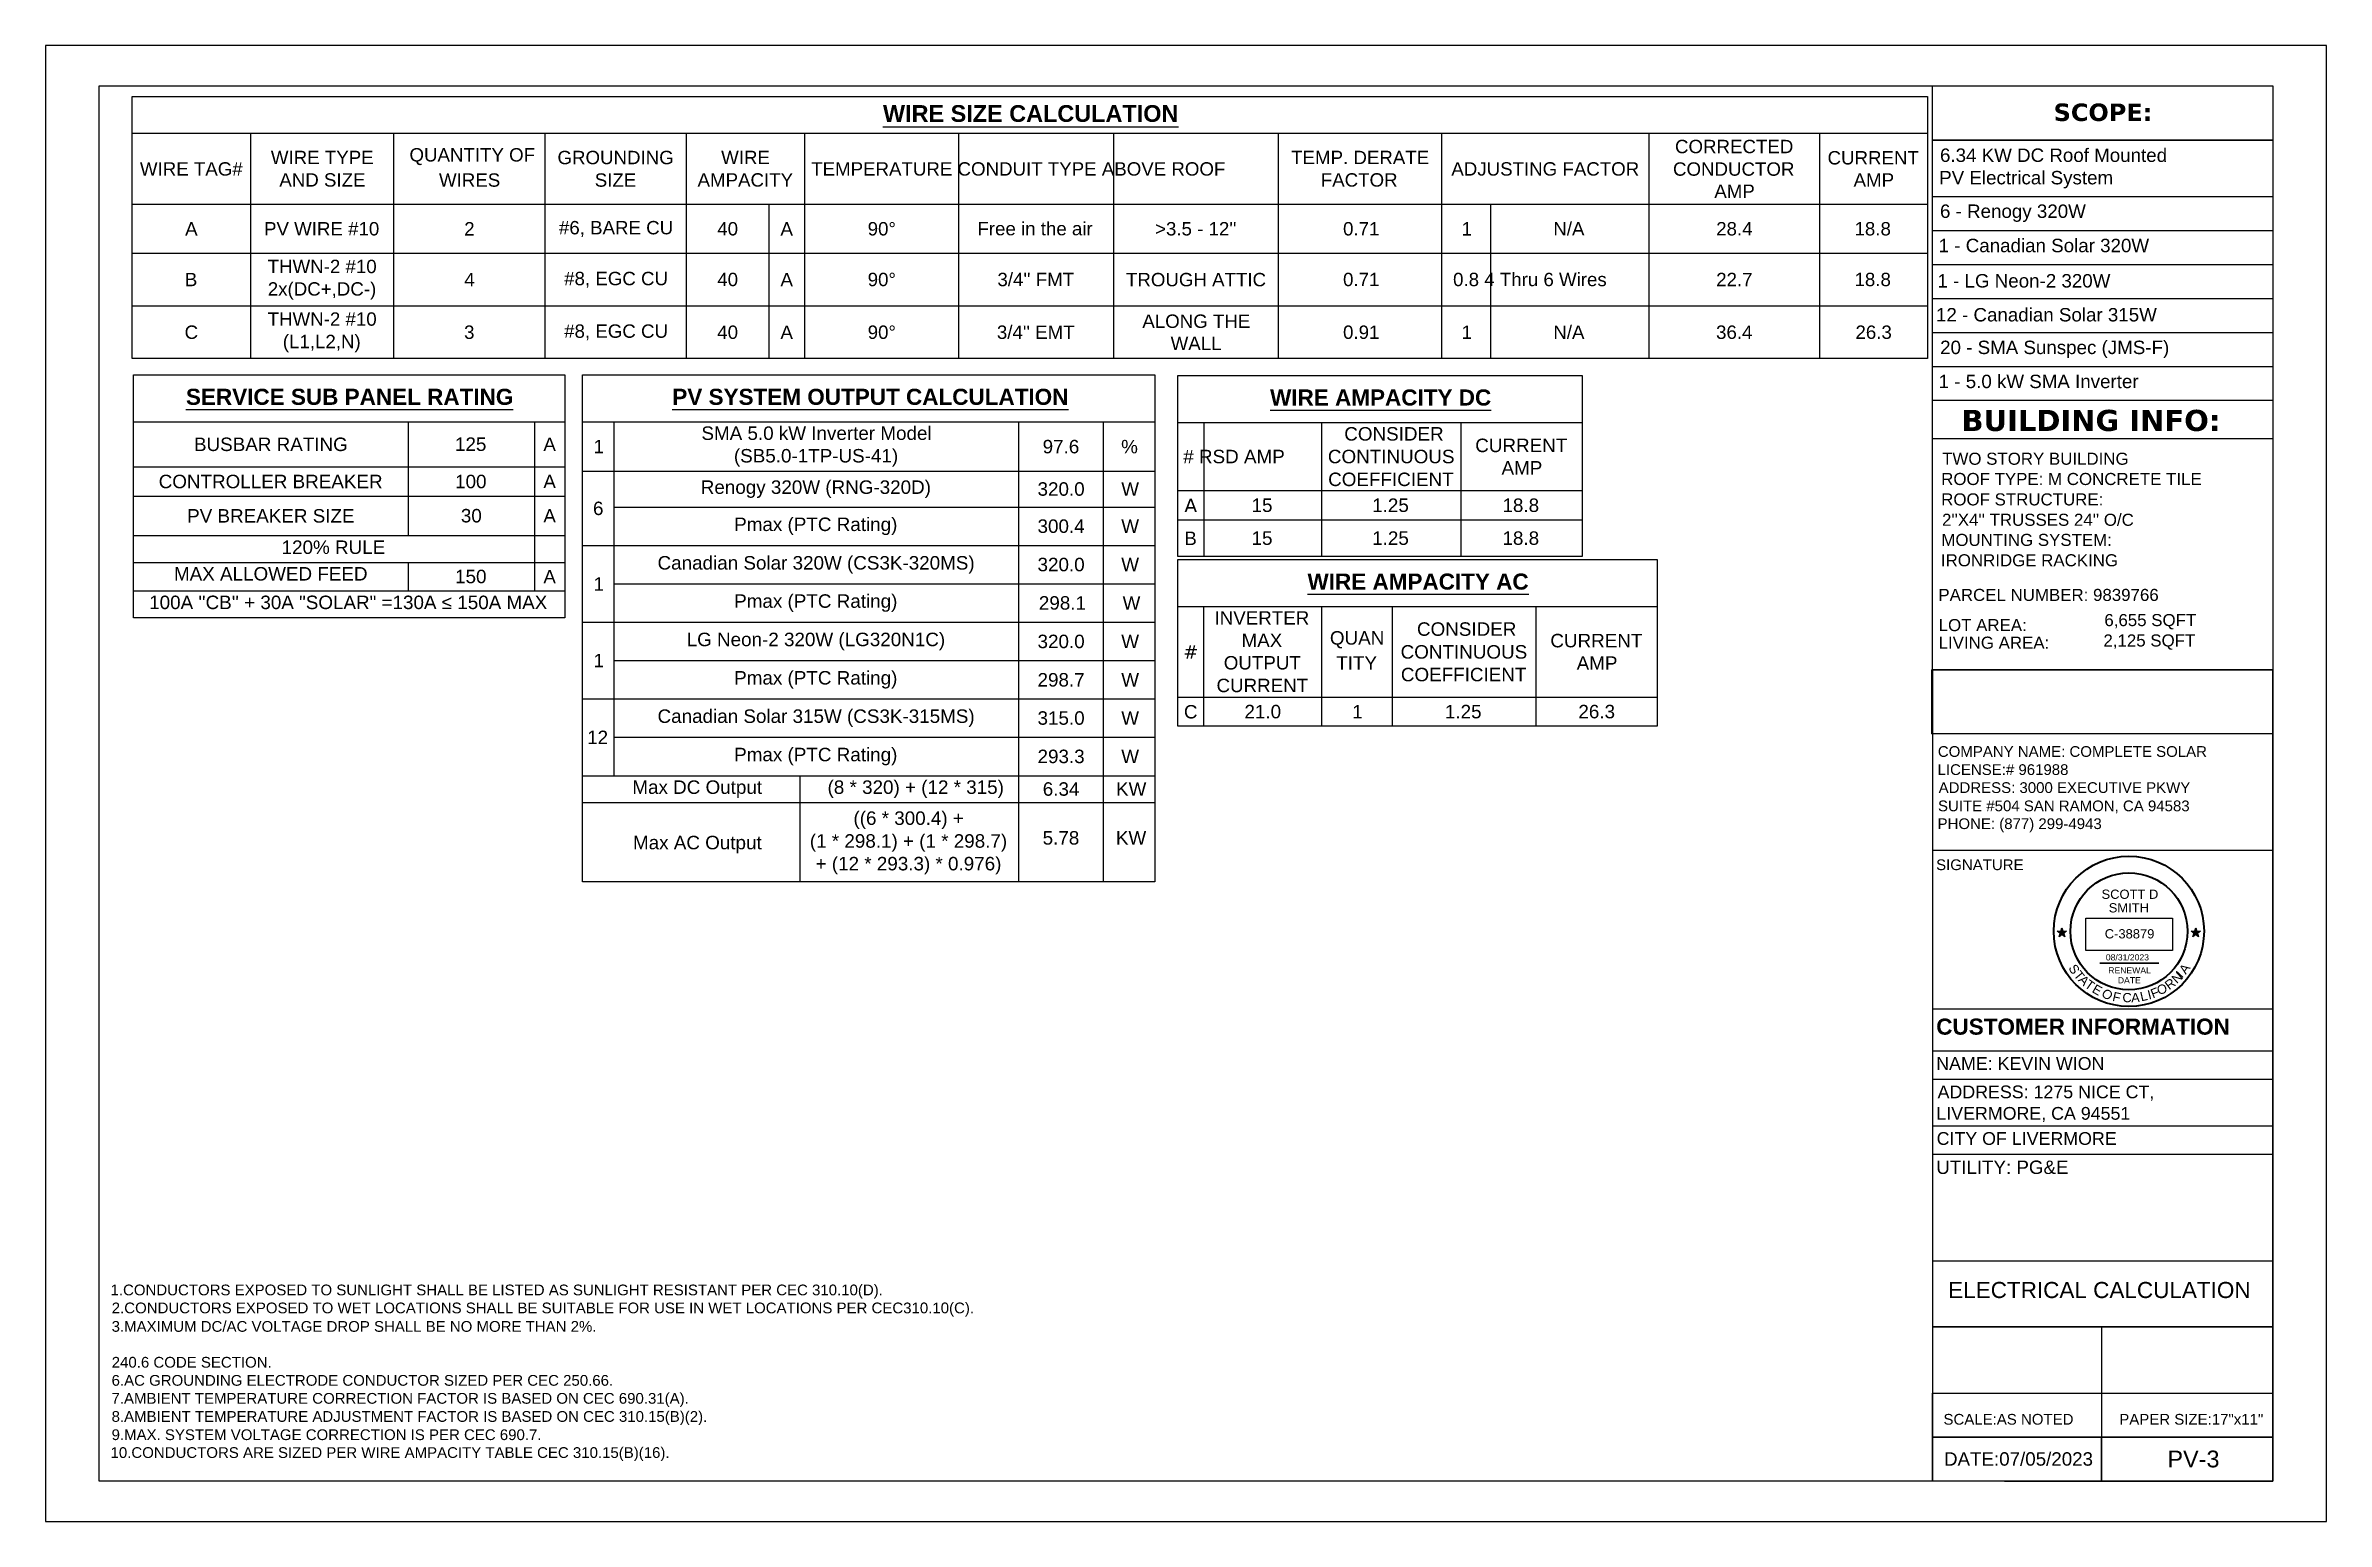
# Model space of a CAD drawing. Header units: millimetres. Extents: x 351 to 7480, y -14642 to -8468.
# Drawn here: x 5781 to 7480, y -9568 to -8468 of the extents above; entities that cross this region are included whole.
import ezdxf

# ---------------------------------------------------------------- set-up
doc = ezdxf.new("R2010")
doc.units = ezdxf.units.MM
for name, color, linetype in [('PDF4_0', 7, 'Continuous'), ('PDF4_PDF_Geometry', 7, 'Continuous'), ('PDF4_Text', 7, 'Continuous'), ('PDF5_Text', 7, 'Continuous'), ('PDF_Text', 7, 'Continuous')]:
    doc.layers.add(name, color=color, linetype=linetype)
doc.styles.add('PDF Arial', font='arial.ttf')
doc.styles.add('PDF Arial Bold', font='arialbd.ttf')
doc.styles.add('PDF Verdana', font='verdana.ttf')
doc.styles.add('PDF Verdana Bold', font='verdanab.ttf')
doc.styles.get("Standard").update_dxf_attribs({"font": 'arial.ttf'})
picture_1 = doc.add_image_def('image6.png', size_in_pixel=(45, 240))
picture_2 = doc.add_image_def('image33.png', size_in_pixel=(858, 321))

msp = doc.modelspace()

# ---------------------------------------------------------------- texts
at = {"attachment_point": 1}
for s, width, heights, insert, char_height, line_spacing_factor in [('SCOTT D\\P  SMITH', 46.347, [0], (7312.8, -9096.7), 6.9, 0.88), ('RENEWAL\\P    DATE', 31.395, [17], (7317.8, -9154.6), 4.6, 0.96)]:
    msp.add_mtext_dynamic_manual_height_columns(s, width=width, gutter_width=4.6, heights=heights, dxfattribs=dict(at, insert=insert, char_height=char_height, line_spacing_factor=line_spacing_factor))
for s, width, insert, char_height in [('C-38879', 41.59, (7315.2, -9126.2), 6.9), ('08/31/2023', 38.133, (7316, -9144.9), 4.6)]:
    msp.add_mtext_dynamic_manual_height_columns(s, width=width, gutter_width=4.6, heights=[0], dxfattribs=dict(at, insert=insert, char_height=char_height))
at = {"layer": 'PDF4_Text', "attachment_point": 7}
for s, insert, char_height, style in [('WIRE SIZE CALCULATION', (6404.6, -8524.7), 12.5, 'PDF Arial Bold'), ('SCOPE:', (7277.1, -8524.1), 13, 'PDF Verdana Bold'), ('WIRE TYPE', (5948.4, -8556), 9.97, 'PDF Arial'), ('QUANTITY OF', (6051.7, -8556.8), 9.968, 'PDF Arial'), ('GROUNDING', (6162, -8556.2), 9.97, 'PDF Arial'), ('WIRE', (6284, -8556), 9.97, 'PDF Arial'), ('TEMP. DERATE', (6708.8, -8556), 9.968, 'PDF Arial'), ('CORRECTED', (6994.9, -8548), 9.97, 'PDF Arial'), ('CURRENT', (7108.6, -8556.4), 9.97, 'PDF Arial'), ('6.34 KW DC Roof Mounted', (7192.4, -8554.5), 10, 'PDF Arial'), ('WIRE TAG#', (5850.8, -8564.7), 9.97, 'PDF Arial'), ('AND SIZE', (5954.7, -8572.9), 9.97, 'PDF Arial'), ('WIRES', (6073.7, -8573), 9.97, 'PDF Arial'), ('SIZE', (6189.8, -8573), 9.97, 'PDF Arial'), ('AMPACITY', (6266.4, -8572.9), 9.97, 'PDF Arial'), ('TEMPERATURE CONDUIT TYPE ABOVE ROOF', (6351.1, -8564.7), 9.968, 'PDF Arial'), ('FACTOR', (6730.9, -8572.9), 9.97, 'PDF Arial'), ('ADJUSTING FACTOR', (6828.2, -8564.7), 9.968, 'PDF Arial'), ('CONDUCTOR', (6993.4, -8564.8), 9.97, 'PDF Arial'), ('AMP', (7128, -8572.8), 9.97, 'PDF Arial'), ('PV Electrical System', (7191.8, -8574.1), 10, 'PDF Arial'), ('AMP', (7024.2, -8581.2), 9.97, 'PDF Arial'), ('A', (5884.5, -8609.2), 9.97, 'PDF Arial'), ('PV WIRE #10', (5943.3, -8609.3), 9.968, 'PDF Arial'), ('2', (6092.5, -8609.2), 9.97, 'PDF Arial'), ('#6, BARE CU', (6163.1, -8610.2), 9.968, 'PDF Arial'), ('40', (6281.1, -8609.3), 9.97, 'PDF Arial'), ('A', (6328.2, -8609.2), 9.97, 'PDF Arial'), ('90°', (6393.2, -8609.3), 9.97, 'PDF Arial'), ('Free in the air', (6475, -8609.2), 9.968, 'PDF Arial'), (">3.5 - 12''", (6607.4, -8609.3), 9.968, 'PDF Arial'), ('0.71', (6747.5, -8609.3), 9.97, 'PDF Arial'), ('1', (6835.8, -8609.2), 9.97, 'PDF Arial'), ('N/A', (6904.2, -8609.3), 9.97, 'PDF Arial'), ('28.4', (7025.6, -8609.3), 9.97, 'PDF Arial'), ('18.8', (7128.7, -8609.3), 9.97, 'PDF Arial'), ('6 - Renogy 320W', (7192.4, -8599.1), 10, 'PDF Arial'), ('1 - Canadian Solar 320W', (7191.4, -8621.8), 10, 'PDF Arial'), ('THWN-2 #10', (5946, -8637.4), 9.97, 'PDF Arial'), ('B', (5884.3, -8647), 9.97, 'PDF Arial'), ('2x(DC+,DC-)', (5946.1, -8657), 9.968, 'PDF Arial'), ('4', (6092.6, -8647), 9.97, 'PDF Arial'), ('#8, EGC CU', (6167, -8648.1), 9.97, 'PDF Arial'), ('40', (6281.1, -8647.1), 9.97, 'PDF Arial'), ('A', (6328.2, -8647), 9.97, 'PDF Arial'), ('90°', (6393.2, -8647.1), 9.97, 'PDF Arial'), ("3/4'' FMT", (6489.9, -8647.1), 9.97, 'PDF Arial'), ('TROUGH ATTIC', (6585.7, -8647.2), 9.968, 'PDF Arial'), ('0.71', (6747.5, -8647.1), 9.97, 'PDF Arial'), ('0.8 4 Thru 6 Wires', (6829.5, -8647.1), 9.968, 'PDF Arial'), ('22.7', (7025.6, -8647), 9.97, 'PDF Arial'), ('18.8', (7128.7, -8647.1), 9.97, 'PDF Arial'), ('THWN-2 #10', (5946, -8676.6), 9.97, 'PDF Arial'), ('ALONG THE', (6597.9, -8678.2), 9.97, 'PDF Arial'), ('C', (5884.1, -8686.4), 9.97, 'PDF Arial'), ('(L1,L2,N)', (5957.3, -8696.2), 9.97, 'PDF Arial'), ('3', (6092.4, -8686.4), 9.97, 'PDF Arial'), ('#8, EGC CU', (6167, -8687.3), 9.97, 'PDF Arial'), ('40', (6281.1, -8686.4), 9.97, 'PDF Arial'), ('A', (6328.2, -8686.3), 9.97, 'PDF Arial'), ('90°', (6393.2, -8686.4), 9.97, 'PDF Arial'), ("3/4'' EMT", (6489.5, -8686.4), 9.97, 'PDF Arial'), ('WALL', (6619, -8694.6), 9.97, 'PDF Arial'), ('0.91', (6747.5, -8686.4), 9.97, 'PDF Arial'), ('1', (6835.8, -8686.3), 9.97, 'PDF Arial'), ('N/A', (6904.2, -8686.4), 9.97, 'PDF Arial'), ('36.4', (7025.5, -8686.4), 9.97, 'PDF Arial'), ('26.3', (7129.4, -8686.4), 9.97, 'PDF Arial'), ('20 - SMA Sunspec (JMS-F)', (7192.5, -8700.6), 10, 'PDF Arial'), ('1 - 5.0 kW SMA Inverter', (7191.4, -8723.1), 10, 'PDF Arial'), ('SERVICE SUB PANEL RATING', (5885.1, -8735.6), 12, 'PDF Arial Bold'), ('PV SYSTEM OUTPUT CALCULATION', (6247.6, -8735.6), 12, 'PDF Arial Bold'), ('WIRE AMPACITY DC', (6693.1, -8736.1), 12, 'PDF Arial Bold'), ('SMA 5.0 kW Inverter Model', (6269.3, -8761.7), 10.046, 'PDF Arial'), ('CONSIDER', (6748.4, -8762.2), 10.05, 'PDF Arial'), ('BUILDING INFO:', (7208.4, -8755.2), 15.749, 'PDF Verdana Bold'), ('BUSBAR RATING', (5891.1, -8770), 10.046, 'PDF Arial'), ('125', (6085.6, -8769.9), 10.05, 'PDF Arial'), ('A', (6151.5, -8769.8), 10, 'PDF Arial'), ('1', (6188.9, -8771.5), 10, 'PDF Arial'), ('(SB5.0-1TP-US-41)', (6293.5, -8781.4), 10.046, 'PDF Arial'), ('97.6        %', (6523.6, -8771.7), 10.046, 'PDF Arial'), ('# RSD AMP', (6628.4, -8779.1), 10.05, 'PDF Arial'), ('CONTINUOUS', (6736.2, -8779.1), 10.05, 'PDF Arial'), ('CURRENT', (6846, -8770.8), 10.05, 'PDF Arial'), ('TWO STORY BUILDING', (7194, -8780.2), 9, 'PDF Arial'), ('CONTROLLER BREAKER', (5864.8, -8797.7), 10.046, 'PDF Arial'), ('100', (6085.7, -8797.7), 10.05, 'PDF Arial'), ('A', (6151.5, -8797.5), 10, 'PDF Arial'), ('COEFFICIENT', (6736.4, -8796.1), 10.046, 'PDF Arial'), ('AMP', (6865.6, -8787.4), 10.05, 'PDF Arial'), ('ROOF TYPE: M CONCRETE TILE', (7193.3, -8795.3), 9, 'PDF Arial'), ('Renogy 320W (RNG-320D)', (6268.8, -8804.8), 10.046, 'PDF Arial'), ('320.0       W', (6519.8, -8803.3), 10.046, 'PDF Arial'), ('15', (6679.3, -8815.4), 10.05, 'PDF Arial'), ('1.25', (6769.2, -8815.4), 10.05, 'PDF Arial'), ('18.8', (6866.3, -8815.4), 10.05, 'PDF Arial'), ('ROOF STRUCTURE:', (7193.3, -8810.5), 9, 'PDF Arial'), ('PV BREAKER SIZE', (5886, -8823.3), 10.046, 'PDF Arial'), ('30', (6090, -8823.2), 10.05, 'PDF Arial'), ('A', (6151.5, -8823.1), 10, 'PDF Arial'), ('6', (6188.5, -8817.7), 10, 'PDF Arial'), ('Pmax (PTC Rating)', (6293.7, -8832.5), 10.046, 'PDF Arial'), ('300.4       W', (6519.8, -8831), 10.046, 'PDF Arial'), ('A', (6629.3, -8815.3), 10, 'PDF Verdana'), ("2''X4'' TRUSSES 24'' O/C", (7193.9, -8825.7), 9, 'PDF Arial'), ('120% RULE', (5956.4, -8846.7), 10.05, 'PDF Arial'), ('B', (6629.2, -8839.9), 10, 'PDF Arial'), ('15', (6679.3, -8839.9), 10.05, 'PDF Arial'), ('1.25', (6769.2, -8839.9), 10.05, 'PDF Arial'), ('18.8', (6866.3, -8839.9), 10.05, 'PDF Arial'), ('MOUNTING SYSTEM:', (7193.4, -8840.7), 9, 'PDF Arial'), ('MAX ALLOWED FEED', (5876.2, -8866.5), 10.046, 'PDF Arial'), ('Canadian Solar 320W (CS3K-320MS)', (6236.6, -8861.2), 10.046, 'PDF Arial'), ('320.0       W', (6519.8, -8859.6), 10.046, 'PDF Arial'), ('IRONRIDGE RACKING', (7193.1, -8855.9), 9, 'PDF Arial'), ('150', (6085.7, -8868.5), 10.05, 'PDF Arial'), ('A', (6151.5, -8868.5), 10, 'PDF Arial'), ('1', (6188.9, -8873.9), 10, 'PDF Arial'), ('WIRE AMPACITY AC', (6721, -8873.3), 12, 'PDF Arial Bold'), ('100A \'\'CB\'\' + 30A "SOLAR" =130A ≤ 150A MAX', (5857.7, -8887.8), 10.046, 'PDF Arial'), ('Pmax (PTC Rating)', (6293.7, -8889.7), 10.046, 'PDF Arial'), ('298.1       W', (6520.8, -8888.2), 10.046, 'PDF Arial'), ('INVERTER', (6651.7, -8899.2), 10, 'PDF Arial'), ('LG Neon-2 320W (LG320N1C)', (6258.3, -8918.3), 10.046, 'PDF Arial'), ('320.0       W', (6519.8, -8916.9), 10.046, 'PDF Arial'), ('MAX', (6671.9, -8915.9), 10, 'PDF Arial'), ('QUAN', (6737.7, -8916.9), 10.05, 'PDF Arial'), ('CONSIDER', (6802.6, -8907.7), 10.05, 'PDF Arial'), ('CURRENT', (6902, -8916.3), 10.05, 'PDF Arial'), ('2,125 SQFT', (7314.2, -8918), 9, 'PDF Arial'), ('6,655 SQFT', (7314.9, -8902.8), 9, 'PDF Arial'), ('1', (6188.9, -8931), 10, 'PDF Arial'), ('#', (6628.3, -8924.5), 10, 'PDF Verdana'), ('OUTPUT', (6658.6, -8932.8), 10, 'PDF Arial'), ('TITY', (6742.4, -8932.9), 10.05, 'PDF Arial'), ('CONTINUOUS', (6790.4, -8924.7), 10.05, 'PDF Arial'), ('AMP', (6921.6, -8932.9), 10.05, 'PDF Arial'), ('Pmax (PTC Rating)', (6293.7, -8946.9), 10.046, 'PDF Arial'), ('298.7       W', (6519.8, -8945.5), 10.046, 'PDF Arial'), ('CURRENT', (6653.2, -8949.7), 10, 'PDF Arial'), ('COEFFICIENT', (6790.6, -8941.6), 10.046, 'PDF Arial'), ('Canadian Solar 315W (CS3K-315MS)', (6236.6, -8975.5), 10.046, 'PDF Arial'), ('315.0       W', (6519.8, -8974), 10.046, 'PDF Arial'), ('C', (6628.9, -8969.3), 10, 'PDF Arial'), ('21.0', (6674, -8969.2), 10.05, 'PDF Arial'), ('1', (6754.4, -8969.1), 10, 'PDF Arial'), ('1.25', (6823.4, -8969.2), 10.05, 'PDF Arial'), ('26.3', (6922.9, -8969.2), 10.05, 'PDF Arial'), ('12', (6184.1, -8988.3), 10.05, 'PDF Arial'), ('Pmax (PTC Rating)', (6293.7, -9004.1), 10.046, 'PDF Arial'), ('COMPANY NAME: COMPLETE SOLAR', (7190.8, -8997.9), 8, 'PDF Arial'), ('293.3       W', (6519.8, -9002.6), 10.046, 'PDF Arial'), ('LICENSE:# 961988', (7190.6, -9011.4), 8, 'PDF Arial'), ('Max DC Output', (6217.8, -9028.4), 10.046, 'PDF Arial'), ('(8 * 320) + (12 * 315)', (6363.3, -9028.4), 10.046, 'PDF Arial'), ('6.34       KW', (6523.7, -9026.9), 10.046, 'PDF Arial'), ('ADDRESS: 3000 EXECUTIVE PKWY', (7191.4, -9024.8), 8, 'PDF Arial'), ('((6 * 300.4) +', (6382.6, -9051.5), 10.046, 'PDF Arial'), ('SUITE #504 SAN RAMON, CA 94583', (7190.9, -9039.8), 8, 'PDF Arial'), ('PHONE: (877) 299-4943', (7190.6, -9054), 8, 'PDF Arial'), ('Max AC Output', (6218.3, -9069.7), 10.046, 'PDF Arial'), ('(1 * 298.1) + (1 * 298.7)', (6350.1, -9068.5), 10.046, 'PDF Arial'), ('5.78       KW', (6523.6, -9063.3), 10.046, 'PDF Arial'), ('+ (12 * 293.3) * 0.976)', (6354.4, -9085.4), 10.046, 'PDF Arial'), ('SIGNATURE', (7189.5, -9082.3), 8, 'PDF Arial'), ('CUSTOMER INFORMATION', (7189.6, -9205), 12, 'PDF Arial Bold'), ('NAME: KEVIN WION', (7189.6, -9231.2), 9.5, 'PDF Arial'), ('ADDRESS: 1275 NICE CT,', (7190.6, -9254), 9.5, 'PDF Arial'), ('LIVERMORE, CA 94551', (7189.7, -9270), 9.5, 'PDF Arial'), ('CITY OF LIVERMORE', (7189.9, -9287.1), 9.5, 'PDF Arial'), ('UTILITY: PG&E', (7189.6, -9308.8), 10, 'PDF Arial'), ('1.CONDUCTORS EXPOSED TO SUNLIGHT SHALL BE LISTED AS SUNLIGHT RESISTANT PER CEC 310.10(D).', (5828.9, -9401.5), 8, 'PDF Arial'), ('ELECTRICAL CALCULATION', (7198.5, -9401.3), 12, 'PDF Arial'), ('2.CONDUCTORS EXPOSED TO WET LOCATIONS SHALL BE SUITABLE FOR USE IN WET LOCATIONS PER CEC310.10(C).', (5829.8, -9414.9), 8, 'PDF Arial'), ('3.MAXIMUM DC/AC VOLTAGE DROP SHALL BE NO MORE THAN 2%.', (5829.7, -9426.4), 8, 'PDF Arial'), ('240.6 CODE SECTION.', (5829.8, -9453.1), 8, 'PDF Arial'), ('6.AC GROUNDING ELECTRODE CONDUCTOR SIZED PER CEC 250.66.', (5829.7, -9466.6), 8, 'PDF Arial'), ('7.AMBIENT TEMPERATURE CORRECTION FACTOR IS BASED ON CEC 690.31(A).', (5829.6, -9482.3), 8, 'PDF Arial'), ('8.AMBIENT TEMPERATURE ADJUSTMENT FACTOR IS BASED ON CEC 310.15(B)(2).', (5829.7, -9495.8), 8, 'PDF Arial'), ('9.MAX. SYSTEM VOLTAGE CORRECTION IS PER CEC 690.7.', (5829.7, -9507.1), 8, 'PDF Arial'), ('10.CONDUCTORS ARE SIZED PER WIRE AMPACITY TABLE CEC 310.15(B)(16).', (5828.9, -9522.7), 8, 'PDF Arial'), ('DATE:07/05/2023', (7195.4, -9526.2), 10, 'PDF Arial'), ('PV-3', (7361.9, -9527.5), 12.5, 'PDF Arial')]:
    msp.add_mtext(s, dxfattribs=dict(at, insert=insert, char_height=char_height, style=style))
at = {"layer": 'PDF5_Text', "attachment_point": 7, "style": 'PDF Arial'}
for s, insert, char_height in [('1 - LG Neon-2 320W', (7190.5, -8648.1), 10), ('12 - Canadian Solar 315W', (7189.4, -8673.4), 10), ('PARCEL NUMBER: 9839766', (7191.2, -8881.7), 9), ('LOT AREA:', (7191.4, -8904.2), 9), ('LIVING AREA:', (7191.4, -8917.3), 9)]:
    msp.add_mtext(s, dxfattribs=dict(at, insert=insert, char_height=char_height))
at = {"layer": 'PDF_Text', "insert": (7195, -9495.6), "char_height": 8, "attachment_point": 7, "style": 'PDF Arial'}
msp.add_mtext('SCALE:AS NOTED           PAPER SIZE:17"x11"', dxfattribs=at)

# ---------------------------------------------------------------- blocks, each defined once
blk = doc.blocks.new('star')
h = blk.add_hatch(color=256)
h.dxf.hatch_style = 1
h.paths.add_polyline_path([(116.5, 62.57), (116.86, 62.57), (116.68, 63.12)])
h.paths.add_polyline_path([(116.68, 62.02), (116.97, 62.23), (116.86, 62.57), (116.5, 62.57), (116.39, 62.23)])
h.paths.add_polyline_path([(116.5, 62.57), (115.92, 62.57), (116.39, 62.23)])
h.paths.add_polyline_path([(116.39, 62.23), (116.21, 61.67), (116.68, 62.02)])
h.paths.add_polyline_path([(116.68, 62.02), (117.15, 61.67), (116.97, 62.23)])
h.paths.add_polyline_path([(116.97, 62.23), (117.44, 62.57), (116.86, 62.57)])
for p, q in [((116.21, 61.67), (116.68, 63.12)), ((116.68, 63.12), (117.15, 61.67)), ((115.92, 62.57), (117.44, 62.57)), ((117.15, 61.67), (115.92, 62.57)), ((117.44, 62.57), (116.21, 61.67))]:
    blk.add_line(p, q)
blk = doc.blocks.new('a')
at = {"color": 1, "char_height": 15, "attachment_point": 1}
for s, insert, rotation in [('{\\C256;S}', (169, 149), 301.8504), ('{\\C256;T}', (176.1, 138.5), 308.5602), ('{\\C256;A}', (182.8, 131.2), 313.9392), ('{\\C256;T}', (190.6, 123.2), 324.7462), ('{\\C256;E}', (201.4, 115.5), 330.0103), ('{\\C256;O}', (299, 112.2), 12.6875), ('{\\C256;R}', (311.3, 116.8), 36.4598), ('{\\C256;N}', (322.6, 125.5), 43.0781), ('{\\C256;I}', (344.8, 127.8), 227.4846), ('{\\C256;A}', (335, 138.5), 54.6588), ('{\\C256;O}', (218.6, 109.1), 319.6464), ('{\\C256;A}', (258.4, 100.3), 1.6689), ('{\\C256;L}', (271.7, 101.5), 12.6875), ('{\\C256;I}', (283.7, 104.3), 13.6115), ('{\\C256;F}', (288.3, 105.4), 21.5682)]:
    blk.add_mtext_dynamic_manual_height_columns(s, width=30.733, gutter_width=125, heights=[0], dxfattribs=dict(at, insert=insert, rotation=rotation))
at = {"color": 1, "insert": (244.5, 100.5), "char_height": 15, "attachment_point": 1}
blk.add_mtext_dynamic_manual_height_columns('{\\C256;C}', width=30.733, gutter_width=125, heights=[0], dxfattribs=at)
blk = doc.blocks.new('1')
at = {"color": 1, "xscale": 0.1018808021228187, "yscale": 0.1018808021228187, "zscale": 0.1018808021228187}
blk.add_blockref('a', (510.97, 81.39), dxfattribs=at)
at = {"color": 1, "insert": (534.46, 91.84), "char_height": 1.528, "attachment_point": 1, "rotation": 347.3366}
blk.add_mtext_dynamic_manual_height_columns('{\\C256;F}', width=1.5282, gutter_width=12.74, heights=[0], dxfattribs=at)

# ---------------------------------------------------------------- linework, layer by layer
at = {"lineweight": 30}
msp.add_line((7311.6, -9151.6), (7355.4, -9151.6), dxfattribs=at)
at = {"lineweight": 35}
for radius in [56, 43.6]:
    msp.add_circle((7333.2, -9127.8), radius, dxfattribs=at)
at = {"layer": 'PDF4_0', "lineweight": 25}
for points in [[(5780.5, -8467.7), (5780.5, -9567.6), (7480.4, -9567.6), (7480.4, -8467.7)], [(7183, -8700.9), (5845.1, -8700.9), (5845.1, -8505.7), (7183, -8505.7)], [(7440.4, -8538.2), (7186.9, -8538.2)], [(7440.4, -8538.2), (7440.4, -8732.1), (7186.9, -8732.1), (7186.9, -8538.2)], [(6167.6, -8894.2), (5846.1, -8894.2), (5846.1, -8713.1), (6167.6, -8713.1)], [(6607.2, -9090.8), (6180.6, -9090.8), (6180.6, -8713.1), (6607.2, -8713.1)], [(6925.7, -8848.5), (6624.4, -8848.5), (6624.4, -8713.5), (6925.7, -8713.5)], [(6981.7, -8975), (6624.4, -8975), (6624.4, -8850.8), (6981.7, -8850.8)], [(7186.9, -8980.5), (7186.9, -8932.9), (7440.4, -8932.9), (7440.4, -8980.5)]]:
    msp.add_lwpolyline(points, close=True, dxfattribs=at)
for points in [[(7186.9, -8932.9), (7186.9, -8497.6)], [(5845.1, -8533), (7183, -8533)], [(5933.2, -8533), (5933.2, -8700.9)], [(6039.7, -8533), (6039.7, -8700.9)], [(6152.7, -8533), (6152.7, -8700.9)], [(6257.8, -8533), (6257.8, -8700.9)], [(6346.1, -8533), (6346.1, -8700.9)], [(6404.6, -8528.2), (6624.9, -8528.2)], [(6460.8, -8533), (6460.8, -8700.9)], [(6576.5, -8533), (6576.5, -8700.9)], [(6699.2, -8533), (6699.2, -8700.9)], [(6820.9, -8533), (6820.9, -8700.9)], [(6975.4, -8533), (6975.4, -8700.9)], [(7102.6, -8533), (7102.6, -8700.9)], [(7186.9, -8580.1), (7440.4, -8580.1)], [(5845.1, -8585.9), (7183, -8585.9)], [(6319.5, -8585.9), (6319.5, -8700.9)], [(6857.4, -8585.9), (6857.4, -8700.9)], [(7186.9, -8605.4), (7440.4, -8605.4)], [(5845.1, -8622.4), (7183, -8622.4)], [(7186.9, -8630.8), (7440.4, -8630.8)], [(5845.1, -8661.7), (7183, -8661.7)], [(7186.9, -8656.1), (7440.4, -8656.1)], [(7186.9, -8681.5), (7440.4, -8681.5)], [(7186.9, -8706.8), (7440.4, -8706.8)], [(5846.1, -8748), (6167.6, -8748)], [(5885.1, -8739), (6129.1, -8739)], [(6050.8, -8748), (6050.8, -8832.7)], [(6144.8, -8748), (6144.8, -8874.1)], [(6180.6, -8748), (6607.2, -8748)], [(6204.1, -8748), (6204.1, -9011.8)], [(6247.6, -8739), (6417.2, -8739), (6421.8, -8739), (6542.9, -8739)], [(6505.7, -8748), (6505.7, -9090.8)], [(6568.8, -8748), (6568.8, -9090.8)], [(6624.4, -8748.5), (6925.7, -8748.5)], [(6643.7, -8748.5), (6643.7, -8848.5)], [(6693.1, -8739.4), (6857.9, -8739.4)], [(6731.5, -8748.5), (6731.5, -8848.5)], [(6835.2, -8748.5), (6835.2, -8848.5)], [(7186.9, -8760.5), (7440.4, -8760.5)], [(5846.1, -8781.6), (6167.6, -8781.6)], [(6180.6, -8784.8), (6607.2, -8784.8)], [(5846.1, -8803.4), (6167.6, -8803.4)], [(6624.4, -8799.3), (6925.7, -8799.3)], [(6204.1, -8811.7), (6607.2, -8811.7)], [(6624.4, -8821.1), (6925.7, -8821.1)], [(5846.1, -8832.7), (6167.6, -8832.7)], [(5846.1, -8852.8), (6167.6, -8852.8)], [(6050.8, -8852.8), (6050.8, -8874.1)], [(6180.6, -8840.2), (6607.2, -8840.2)], [(6204.1, -8868.8), (6607.2, -8868.8)], [(5846.1, -8874.1), (6167.6, -8874.1)], [(6624.4, -8885.7), (6981.7, -8885.7)], [(6643.6, -8885.7), (6643.6, -8975)], [(6721, -8876.6), (6885.9, -8876.6)], [(6731.5, -8885.7), (6731.5, -8975)], [(6784, -8885.7), (6784, -8975)], [(6891.1, -8885.7), (6891.1, -8975)], [(6180.6, -8897.4), (6607.2, -8897.4)], [(6204.1, -8926), (6607.2, -8926)], [(6180.6, -8954.6), (6607.2, -8954.6)], [(6624.4, -8953.2), (6981.7, -8953.2)], [(6204.1, -8983.2), (6607.2, -8983.2)], [(6180.6, -9011.8), (6607.2, -9011.8)], [(6342.6, -9011.8), (6342.6, -9090.8)], [(6180.6, -9031.8), (6607.2, -9031.8)], [(7187, -9067.4), (7440.5, -9067.4)]]:
    msp.add_lwpolyline(points, dxfattribs=at)
at = {"layer": 'PDF4_PDF_Geometry', "lineweight": 25}
for points in [[(7440.4, -8497.6), (7440.4, -9537.6), (5820.5, -9537.6), (5820.5, -8497.6), (7440.4, -8497.6), (7440.4, -9537.6), (7186.9, -9537.6), (7186.9, -9504.8), (7440.4, -9504.8), (7186.9, -9504.8), (7186.9, -9471.9), (7440.4, -9471.9)], [(7440.4, -9015.5), (7440.4, -9471.9), (7440.4, -9504.8), (7440.4, -9537.6), (7440.4, -8932.9), (7186.9, -8932.9), (7186.9, -9537.6)], [(7186.9, -9185.5), (7440.4, -9185.5)], [(7186.9, -9216.8), (7440.4, -9216.8)], [(7186.9, -9237.9), (7440.4, -9237.9)], [(7186.9, -9272.8), (7440.5, -9272.8)], [(7186.9, -9293.9), (7440.5, -9293.9)], [(7186.9, -9373.5), (7440.5, -9373.5)], [(7190.5, -9422.6), (7440.4, -9422.6), (7186.9, -9422.6), (7440.4, -9422.6), (7312.8, -9422.6), (7312.8, -9471.9), (7440.4, -9471.9), (7440.4, -9422.6)], [(7312.8, -9471.9), (7312.8, -9504.8), (7312.8, -9537.6)]]:
    msp.add_lwpolyline(points, dxfattribs=at)
msp.add_lwpolyline([(7440.4, -9504.8), (7440.4, -9537.6), (7312.8, -9537.6), (7312.8, -9504.8)], close=True, dxfattribs=at)
at = {"layer": 'PDF4_PDF_Geometry', "color": 251, "lineweight": 25, "true_color": 0x525252}
msp.add_lwpolyline([(7240.5, -9537.6), (7440.4, -9537.6)], dxfattribs=at)

# ---------------------------------------------------------------- block references
at = {"xscale": 4.597039828451667, "yscale": 4.597039828451667, "zscale": 4.597039828451667, "rotation": 287.9700872862333}
for p in [(6845.3, -8707), (6945, -8707.1)]:
    msp.add_blockref('star', p, dxfattribs=at)
at = {"color": 1, "xscale": 4.51217474996896, "yscale": 4.51217474996896, "zscale": 4.51217474996896}
msp.add_blockref('1', (4910.4, -9587.2), dxfattribs=at)

msp.set_redraw_order([(e.dxf.handle, doc.entitydb.next_handle()) for e in msp.query("TEXT MTEXT ATTDEF DIMENSION ARC_DIMENSION")])  # texts and dimensions are drawn at this point

# ---------------------------------------------------------------- pictures from other files: only their frames are drawn
at = {"color": 7, "true_color": 0xffffff}
image = msp.add_image(picture_2, insert=(7301, -9142.1), size_in_units=(64.6, 24.2), dxfattribs=dict(at, brightness=7, contrast=73))
image.dxf.flags = 15
at = {"layer": 'PDF4_0', "color": 7, "lineweight": 0}
image = msp.add_image(picture_1, insert=(7440.4, -8980.5), size_in_units=(47.5, 254.3), rotation=90, dxfattribs=at)
image.dxf.flags = 15

doc.saveas('drawing.dxf')
